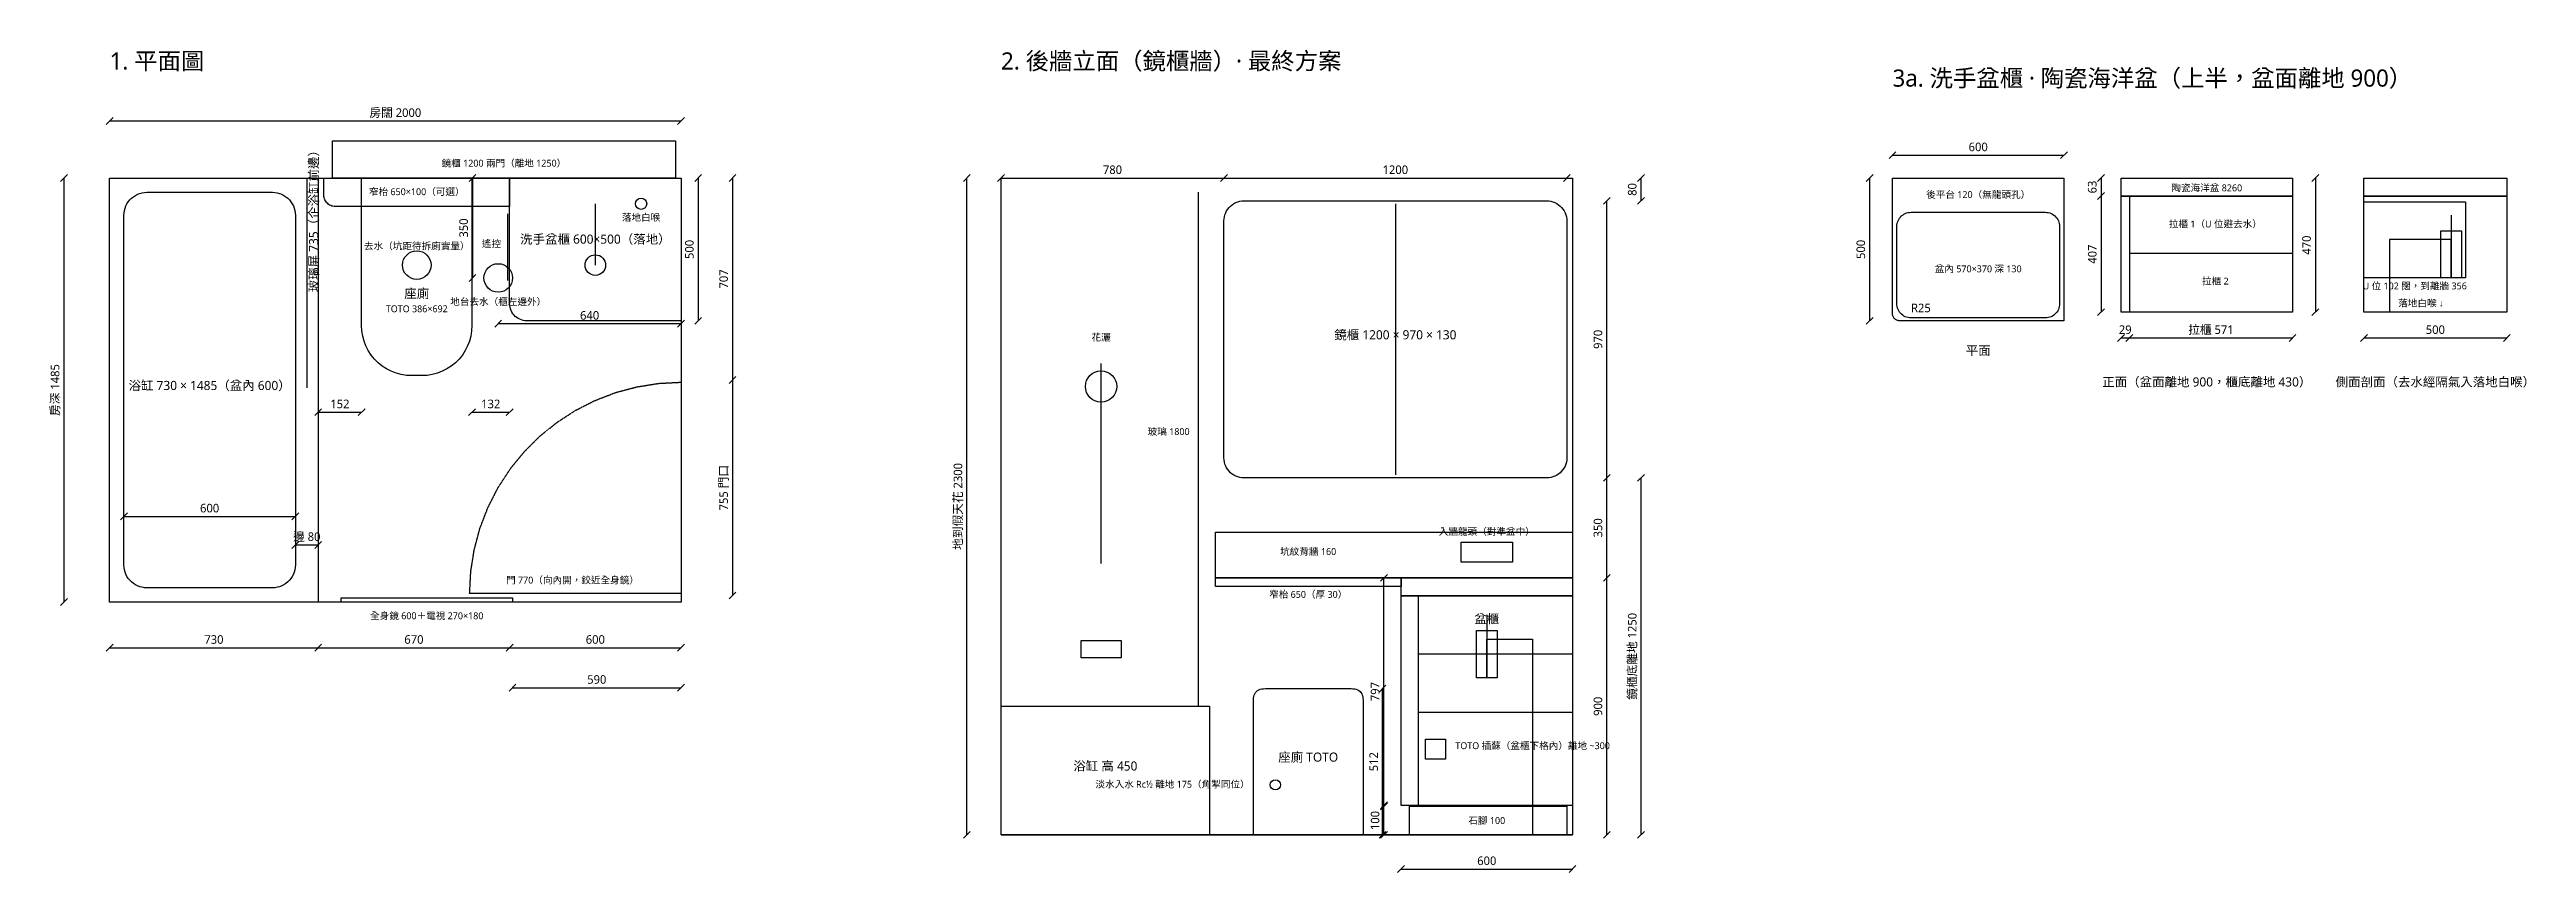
# Model space of a CAD drawing. Header units: millimetres. Extents: x -210 to 15722, y -2432 to 450.
# Drawn here: x -210 to 8459, y -2432 to 450 of the extents above; entities that cross this region are included whole.
import ezdxf
from ezdxf.enums import TextEntityAlignment as Align

# ---------------------------------------------------------------- set-up
doc = ezdxf.new("R2010")
doc.units = ezdxf.units.MM
doc.linetypes.add('DASHED', pattern=[1.524, 1.27, -0.254])
for name, color, linetype in [('DETAIL', 8, 'CONTINUOUS'), ('DIM', 30, 'CONTINUOUS'), ('DOOR_SWING', 8, 'DASHED'), ('FLOOR', 7, 'CONTINUOUS'), ('GLASS', 4, 'CONTINUOUS'), ('HIDDEN', 8, 'DASHED'), ('OPENING', 8, 'CONTINUOUS'), ('OUTLINE', 7, 'CONTINUOUS'), ('SERVICES', 1, 'CONTINUOUS'), ('STONE', 8, 'CONTINUOUS'), ('TEXT', 7, 'CONTINUOUS'), ('WALL', 7, 'CONTINUOUS')]:
    doc.layers.add(name, color=color, linetype=linetype)
doc.styles.add('CJK', font='msjh.ttc')

msp = doc.modelspace()

# ---------------------------------------------------------------- texts
at = {"layer": 'DIM', "style": 'CJK'}
for s, p in [('房闊 2000', (1000, 214)), ('600', (6540, 94)), ('780', (3510, 14)), ('1200', (4500, 14)), ('640', (1680, -496)), ('29', (7054.5, -546)), ('拉櫃 571', (7354.5, -546)), ('500', (8140, -546)), ('152', (806, -806)), ('132', (1334, -806)), ('600', (350, -1171)), ('邊 80', (690, -1271)), ('730', (365, -1631)), ('670', (1065, -1631)), ('600', (1700, -1631)), ('590', (1705, -1771)), ('600', (4820, -2406))]:
    msp.add_text(s, height=30, dxfattribs=at).set_placement(p, align=Align.CENTER)
for s, p in [('80', (5344, -40)), ('63', (6954, -31.5)), ('350', (1254, -175)), ('500', (2044, -250)), ('500', (6144, -250)), ('407', (6954, -266.5)), ('470', (7704, -235)), ('707', (2164, -353.5)), ('970', (5224, -565)), ('房深 1485', (-176, -742.5)), ('755 門口', (2164, -1084.5)), ('地到假天花 2300', (2984, -1150)), ('350', (5224, -1225)), ('鏡櫃底離地 1250', (5344, -1675)), ('797', (4444, -1798.5)), ('900', (5224, -1850)), ('512', (4439, -2044)), ('100', (4444, -2250))]:
    msp.add_text(s, height=30, rotation=90, dxfattribs=at).set_placement(p, align=Align.CENTER)
msp.add_text('R25', height=30, dxfattribs=at).set_placement((6305, -470))
at = {"layer": 'TEXT', "style": 'CJK'}
for s, height, p in [('1. 平面圖', 60, (0, 380)), ('2. 後牆立面（鏡櫃牆）· 最終方案', 60, (3120, 380)), ('3a. 洗手盆櫃 · 陶瓷海洋盆（上半，盆面離地 900）', 60, (6240, 320)), ('落地白喉 ↓', 24, (8010, -450)), ('TOTO 插蘇（盆櫃下格內）離地 ~300', 24, (4710, -2000))]:
    msp.add_text(s, height=height, dxfattribs=at).set_placement(p)
msp.add_text('玻璃屏 735（企浴缸前邊）', height=32, rotation=90, dxfattribs=at).set_placement((730, -400))
for s, height, p in [('鏡櫃 1200 兩門（離地 1250）', 24, (1380, 40)), ('窄枱 650×100（可選）', 24, (1075, -60)), ('後平台 120（無龍頭孔）', 24, (6540, -70)), ('陶瓷海洋盆 8260', 24, (7340, -46.5)), ('落地白喉', 24, (1860, -150)), ('拉櫃 1（U 位避去水）', 24, (7370, -173)), ('去水（坑距待拆廁實量）', 24, (1075, -250)), ('洗手盆櫃 600×500（落地）', 32, (1700, -230)), ('盆內 570×370 深 130', 24, (6540, -330)), ('拉櫃 2', 24, (7370, -373)), ('座廁', 32, (1075, -420)), ('地台去水（櫃左邊外）', 24, (1360, -445)), ('U 位 102 闊，到離牆 356', 24, (8068, -390)), ('TOTO 386×692', 24, (1075, -470)), ('花灑', 24, (3470, -570)), ('鏡櫃 1200 × 970 × 130', 32, (4500, -565)), ('平面', 32, (6540, -620)), ('正面（盆面離地 900，櫃底離地 430）', 32, (7340, -730)), ('側面剖面（去水經隔氣入落地白喉）', 32, (8140, -730)), ('浴缸 730 × 1485（盆內 600）', 32, (350, -742.5)), ('坑紋背牆 160', 24, (4195, -1320)), ('入牆龍頭（對準盆中）', 24, (4820, -1250)), ('門 770（向內開，鉸近全身鏡）', 24, (1620, -1420)), ('窄枱 650（厚 30）', 24, (4195, -1470)), ('全身鏡 600＋電視 270×180', 24, (1110, -1545)), ('盆櫃', 32, (4820, -1560)), ('浴缸 高 450', 32, (3485, -2075)), ('座廁 TOTO', 32, (4195, -2044)), ('石腳 100', 24, (4820, -2262))]:
    msp.add_text(s, height=height, dxfattribs=at).set_placement(p, align=Align.CENTER)
for s, p in [('遙控', (1370, -242)), ('玻璃 1800', (3780, -900)), ('淡水入水 Rc½ 離地 175（角掣同位）', (3990, -2135))]:
    msp.add_text(s, height=24, dxfattribs=at).set_placement(p, align=Align.RIGHT)

# ---------------------------------------------------------------- linework, layer by layer
at = {"layer": 'DETAIL'}
for points in [[(130, -50), (570, -50), (578.4, -50.4), (586.6, -51.7), (594.7, -53.9), (602.5, -56.9), (610, -60.7), (617, -65.3), (623.5, -70.5), (629.5, -76.5), (634.7, -83), (639.3, -90), (643.1, -97.5), (646.1, -105.3), (648.3, -113.4), (649.6, -121.6), (650, -130), (650, -1355), (649.6, -1363.4), (648.3, -1371.6), (646.1, -1379.7), (643.1, -1387.5), (639.3, -1395), (634.7, -1402), (629.5, -1408.5), (623.5, -1414.5), (617, -1419.7), (610, -1424.3), (602.5, -1428.1), (594.7, -1431.1), (586.6, -1433.3), (578.4, -1434.6), (570, -1435), (130, -1435), (121.6, -1434.6), (113.4, -1433.3), (105.3, -1431.1), (97.5, -1428.1), (90, -1424.3), (83, -1419.7), (76.5, -1414.5), (70.5, -1408.5), (65.3, -1402), (60.7, -1395), (56.9, -1387.5), (53.9, -1379.7), (51.7, -1371.6), (50.4, -1363.4), (50, -1355), (50, -130), (50.4, -121.6), (51.7, -113.4), (53.9, -105.3), (56.9, -97.5), (60.7, -90), (65.3, -83), (70.5, -76.5), (76.5, -70.5), (83, -65.3), (90, -60.7), (97.5, -56.9), (105.3, -53.9), (113.4, -51.7), (121.6, -50.4), (130, -50)], [(6305, -120), (6775, -120), (6780.2, -120.3), (6785.4, -121.1), (6790.5, -122.4), (6795.3, -124.3), (6800, -126.7), (6804.4, -129.5), (6808.5, -132.8), (6812.2, -136.5), (6815.5, -140.6), (6818.3, -145), (6820.7, -149.7), (6822.6, -154.5), (6823.9, -159.6), (6824.7, -164.8), (6825, -170), (6825, -440), (6824.7, -445.2), (6823.9, -450.4), (6822.6, -455.5), (6820.7, -460.3), (6818.3, -465), (6815.5, -469.4), (6812.2, -473.5), (6808.5, -477.2), (6804.4, -480.5), (6800, -483.3), (6795.3, -485.7), (6790.5, -487.6), (6785.4, -488.9), (6780.2, -489.7), (6775, -490), (6305, -490), (6299.8, -489.7), (6294.6, -488.9), (6289.5, -487.6), (6284.7, -485.7), (6280, -483.3), (6275.6, -480.5), (6271.5, -477.2), (6267.8, -473.5), (6264.5, -469.4), (6261.7, -465), (6259.3, -460.3), (6257.4, -455.5), (6256.1, -450.4), (6255.3, -445.2), (6255, -440), (6255, -170), (6255.3, -164.8), (6256.1, -159.6), (6257.4, -154.5), (6259.3, -149.7), (6261.7, -145), (6264.5, -140.6), (6267.8, -136.5), (6271.5, -132.8), (6275.6, -129.5), (6280, -126.7), (6284.7, -124.3), (6289.5, -122.4), (6294.6, -121.1), (6299.8, -120.3), (6305, -120)], [(4730, -1275), (4910, -1275), (4910, -1345), (4730, -1345)], [(810, -1470), (1410, -1470), (1410, -1485), (810, -1485)], [(3400, -1620), (3540, -1620), (3540, -1680), (3400, -1680)]]:
    msp.add_lwpolyline(points, close=True, dxfattribs=at)
for points in [[(7069, -63), (7069, -470)], [(4500, -90), (4500, -1040)], [(7069, -263), (7640, -263)], [(4580, -1463), (4580, -2197)], [(4580, -1666), (5120, -1666)], [(4580, -1870), (5120, -1870)]]:
    msp.add_lwpolyline(points, dxfattribs=at)
for centre, radius in [((1075, -305), 50), ((1360, -350), 50), ((3470, -730), 55)]:
    msp.add_circle(centre, radius, dxfattribs=at)
at = {"layer": 'DIM'}
for points in [[(-12, 188), (12, 212)], [(0, 200), (2000, 200)], [(1988, 188), (2012, 212)], [(6228, 68), (6252, 92)], [(6828, 68), (6852, 92)], [(-172, -12), (-148, 12)], [(-160, 0), (-160, -1485)], [(1258, -12), (1282, 12)], [(1270, 0), (1270, -350)], [(2048, -12), (2072, 12)], [(2060, 0), (2060, -500)], [(2168, -12), (2192, 12)], [(2180, 0), (2180, -707)], [(2988, -12), (3012, 12)], [(3000, -2300), (3000, 0)], [(3108, -12), (3132, 12)], [(3120, 0), (3900, 0)], [(3888, -12), (3912, 12)], [(3888, -12), (3912, 12)], [(3900, 0), (5100, 0)], [(5088, -12), (5112, 12)], [(5348, -12), (5372, 12)], [(5360, -80), (5360, 0)], [(6148, -12), (6172, 12)], [(6160, 0), (6160, -500)], [(6240, 80), (6840, 80)], [(6958, -12), (6982, 12)], [(6970, 0), (6970, -63)], [(7708, -12), (7732, 12)], [(7720, 0), (7720, -470)], [(5228, -92), (5252, -68)], [(5240, -1050), (5240, -80)], [(5348, -92), (5372, -68)], [(6958, -75), (6982, -51)], [(6958, -75), (6982, -51)], [(6970, -63), (6970, -470)], [(1258, -362), (1282, -338)], [(1348, -522), (1372, -498)], [(1360, -510), (2000, -510)], [(1988, -522), (2012, -498)], [(2048, -512), (2072, -488)], [(6148, -512), (6172, -488)], [(6958, -482), (6982, -458)], [(7708, -482), (7732, -458)], [(7028, -572), (7052, -548)], [(7040, -560), (7069, -560)], [(7057, -572), (7081, -548)], [(7057, -572), (7081, -548)], [(7069, -560), (7640, -560)], [(7628, -572), (7652, -548)], [(7878, -572), (7902, -548)], [(7890, -560), (8390, -560)], [(8378, -572), (8402, -548)], [(2168, -719), (2192, -695)], [(2168, -719), (2192, -695)], [(2180, -707), (2180, -1462)], [(718, -832), (742, -808)], [(730, -820), (882, -820)], [(870, -832), (894, -808)], [(1256, -832), (1280, -808)], [(1268, -820), (1400, -820)], [(1388, -832), (1412, -808)], [(5228, -1062), (5252, -1038)], [(5228, -1062), (5252, -1038)], [(5348, -1062), (5372, -1038)], [(5240, -1400), (5240, -1050)], [(5360, -2300), (5360, -1050)], [(38, -1197), (62, -1173)], [(50, -1185), (650, -1185)], [(638, -1197), (662, -1173)], [(638, -1297), (662, -1273)], [(650, -1285), (730, -1285)], [(718, -1297), (742, -1273)], [(-172, -1497), (-148, -1473)], [(2168, -1474), (2192, -1450)], [(4448, -1412), (4472, -1388)], [(4460, -2197), (4460, -1400)], [(5228, -1412), (5252, -1388)], [(5228, -1412), (5252, -1388)], [(5240, -2300), (5240, -1400)], [(-12, -1657), (12, -1633)], [(0, -1645), (730, -1645)], [(718, -1657), (742, -1633)], [(718, -1657), (742, -1633)], [(730, -1645), (1400, -1645)], [(1388, -1657), (1412, -1633)], [(1388, -1657), (1412, -1633)], [(1400, -1645), (2000, -1645)], [(1988, -1657), (2012, -1633)], [(1398, -1797), (1422, -1773)], [(1410, -1785), (2000, -1785)], [(1988, -1797), (2012, -1773)], [(4443, -1800), (4467, -1776)], [(4455, -2300), (4455, -1788)], [(4448, -2209), (4472, -2185)], [(4448, -2212), (4472, -2188)], [(4460, -2300), (4460, -2200)], [(2988, -2312), (3012, -2288)], [(4443, -2312), (4467, -2288)], [(4448, -2312), (4472, -2288)], [(5228, -2312), (5252, -2288)], [(5348, -2312), (5372, -2288)], [(4508, -2432), (4532, -2408)], [(4520, -2420), (5120, -2420)], [(5108, -2432), (5132, -2408)]]:
    msp.add_lwpolyline(points, dxfattribs=at)
at = {"layer": 'DOOR_SWING'}
msp.add_lwpolyline([(1260, -1455), (1264.1, -1377.6), (1276.2, -1301.1), (1296.2, -1226.3), (1324, -1154), (1359.1, -1085), (1401.3, -1020), (1450.1, -959.8), (1504.8, -905.1), (1565, -856.3), (1630, -814.1), (1699, -779), (1771.3, -751.2), (1846.1, -731.2), (1922.6, -719.1), (2000, -715)], dxfattribs=at)
at = {"layer": 'FLOOR'}
msp.add_lwpolyline([(3120, -2300), (5120, -2300)], dxfattribs=at)
at = {"layer": 'GLASS'}
for points in [[(690, 0), (690, -735)], [(3810, -50), (3810, -1850)]]:
    msp.add_lwpolyline(points, dxfattribs=at)
at = {"layer": 'HIDDEN'}
for points in [[(780, 130), (1980, 130), (1980, 0), (780, 0)], [(7890, -83), (8246, -83), (8246, -350), (7890, -350)]]:
    msp.add_lwpolyline(points, close=True, dxfattribs=at)
at = {"layer": 'OPENING'}
msp.add_lwpolyline([(2000, -707), (2000, -1462)], dxfattribs=at)
at = {"layer": 'OUTLINE'}
for points in [[(0, 0), (730, 0), (730, -1485), (0, -1485)], [(750, 0), (1400, 0), (1400, -100), (790, -100), (785.8, -99.8), (781.7, -99.1), (777.6, -98), (773.7, -96.5), (770, -94.6), (766.5, -92.4), (763.2, -89.7), (760.3, -86.8), (757.6, -83.5), (755.4, -80), (753.5, -76.3), (752, -72.4), (750.9, -68.3), (750.2, -64.2), (750, -60)], [(882, 0), (1268, 0), (1268, -517), (1267, -535.3), (1264.2, -553.4), (1259.4, -571.1), (1252.9, -588.2), (1244.6, -604.5), (1234.6, -619.9), (1223.1, -634.1), (1210.1, -647.1), (1195.9, -658.6), (1180.5, -668.6), (1164.2, -676.9), (1147.1, -683.4), (1129.4, -688.2), (1111.3, -691), (1093, -692), (1057, -692), (1038.7, -691), (1020.6, -688.2), (1002.9, -683.4), (985.8, -676.9), (969.5, -668.6), (954.1, -658.6), (939.9, -647.1), (926.9, -634.1), (915.4, -619.9), (905.4, -604.5), (897.1, -588.2), (890.6, -571.1), (885.8, -553.4), (883, -535.3), (882, -517)], [(1400, 0), (2000, 0), (2000, -500), (1460, -500), (1453.7, -499.7), (1447.5, -498.7), (1441.5, -497.1), (1435.6, -494.8), (1430, -492), (1424.7, -488.5), (1419.9, -484.6), (1415.4, -480.1), (1411.5, -475.3), (1408, -470), (1405.2, -464.4), (1402.9, -458.5), (1401.3, -452.5), (1400.3, -446.3), (1400, -440)], [(6240, 0), (6840, 0), (6840, -500), (6265, -500), (6262.4, -499.9), (6259.8, -499.5), (6257.3, -498.8), (6254.8, -497.8), (6252.5, -496.7), (6250.3, -495.2), (6248.3, -493.6), (6246.4, -491.7), (6244.8, -489.7), (6243.3, -487.5), (6242.2, -485.2), (6241.2, -482.7), (6240.5, -480.2), (6240.1, -477.6), (6240, -475)], [(7040, 0), (7640, 0), (7640, -63), (7040, -63)], [(7890, 0), (8390, 0), (8390, -63), (7890, -63)], [(3970, -80), (5030, -80), (5037.3, -80.4), (5044.6, -81.5), (5051.6, -83.4), (5058.5, -86.1), (5065, -89.4), (5071.1, -93.4), (5076.8, -98), (5082, -103.2), (5086.6, -108.9), (5090.6, -115), (5093.9, -121.5), (5096.6, -128.4), (5098.5, -135.4), (5099.6, -142.7), (5100, -150), (5100, -980), (5099.6, -987.3), (5098.5, -994.6), (5096.6, -1001.6), (5093.9, -1008.5), (5090.6, -1015), (5086.6, -1021.1), (5082, -1026.8), (5076.8, -1032), (5071.1, -1036.6), (5065, -1040.6), (5058.5, -1043.9), (5051.6, -1046.6), (5044.6, -1048.5), (5037.3, -1049.6), (5030, -1050), (3970, -1050), (3962.7, -1049.6), (3955.4, -1048.5), (3948.4, -1046.6), (3941.5, -1043.9), (3935, -1040.6), (3928.9, -1036.6), (3923.2, -1032), (3918, -1026.8), (3913.4, -1021.1), (3909.4, -1015), (3906.1, -1008.5), (3903.4, -1001.6), (3901.5, -994.6), (3900.4, -987.3), (3900, -980), (3900, -150), (3900.4, -142.7), (3901.5, -135.4), (3903.4, -128.4), (3906.1, -121.5), (3909.4, -115), (3913.4, -108.9), (3918, -103.2), (3923.2, -98), (3928.9, -93.4), (3935, -89.4), (3941.5, -86.1), (3948.4, -83.4), (3955.4, -81.5), (3962.7, -80.4), (3970, -80)], [(7040, -63), (7640, -63), (7640, -470), (7040, -470)], [(7890, -63), (8390, -63), (8390, -470), (7890, -470)], [(3870, -1400), (4520, -1400), (4520, -1430), (3870, -1430)], [(4520, -1400), (5120, -1400), (5120, -1463), (4520, -1463)], [(4520, -1463), (5120, -1463), (5120, -2197), (4520, -2197)], [(3120, -1850), (3850, -1850), (3850, -2300), (3120, -2300)]]:
    msp.add_lwpolyline(points, close=True, dxfattribs=at)
for points in [[(3470, -1350), (3470, -650)], [(2000, -1455), (1260, -1455)], [(4003, -2300), (4003, -1828), (4003.3, -1821.6), (4004.2, -1815.8), (4005.6, -1810.5), (4007.7, -1805.8), (4010.3, -1801.6), (4013.5, -1798), (4017.3, -1794.9), (4021.7, -1792.4), (4026.6, -1790.5), (4032.2, -1789.1), (4038.3, -1788.3), (4045, -1788), (4345, -1788), (4351.7, -1788.3), (4357.8, -1789.1), (4363.4, -1790.5), (4368.3, -1792.4), (4372.7, -1794.9), (4376.5, -1798), (4379.7, -1801.6), (4382.3, -1805.8), (4384.4, -1810.5), (4385.8, -1815.8), (4386.7, -1821.6), (4387, -1828), (4387, -2300)]]:
    msp.add_lwpolyline(points, dxfattribs=at)
at = {"layer": 'SERVICES'}
for points in [[(1392, -125), (1392, -359)], [(1700, -305), (1700, -305), (1700, -90)], [(8195, -130), (8195, -130), (8195, -350), (8195, -215), (7980, -215), (7980, -470)], [(4820, -1530), (4820, -1530), (4820, -1750), (4820, -1615), (4820, -1615), (4980, -1615), (4980, -2300)]]:
    msp.add_lwpolyline(points, dxfattribs=at)
for points in [[(8159, -185), (8231, -185), (8231, -350), (8159, -350)], [(4784, -1585), (4856, -1585), (4856, -1750), (4784, -1750)], [(4605, -1965), (4675, -1965), (4675, -2035), (4605, -2035)], [(4605, -1965), (4675, -1965), (4675, -2035), (4605, -2035)]]:
    msp.add_lwpolyline(points, close=True, dxfattribs=at)
for centre, radius in [((1860, -90), 20), ((1700, -305), 36), ((4080, -2125), 18)]:
    msp.add_circle(centre, radius, dxfattribs=at)
at = {"layer": 'STONE'}
for points in [[(3870, -1240), (5120, -1240), (5120, -1400), (3870, -1400)], [(4550, -2200), (5100, -2200), (5100, -2300), (4550, -2300)]]:
    msp.add_lwpolyline(points, close=True, dxfattribs=at)
at = {"layer": 'WALL'}
for points in [[(0, 0), (2000, 0), (2000, -1485), (0, -1485)], [(3120, 0), (5120, 0), (5120, -2300), (3120, -2300)]]:
    msp.add_lwpolyline(points, close=True, dxfattribs=at)

msp.set_redraw_order([(e.dxf.handle, doc.entitydb.next_handle()) for e in msp.query("TEXT MTEXT ATTDEF DIMENSION ARC_DIMENSION")])  # texts and dimensions are drawn at this point

doc.saveas('drawing.dxf')
